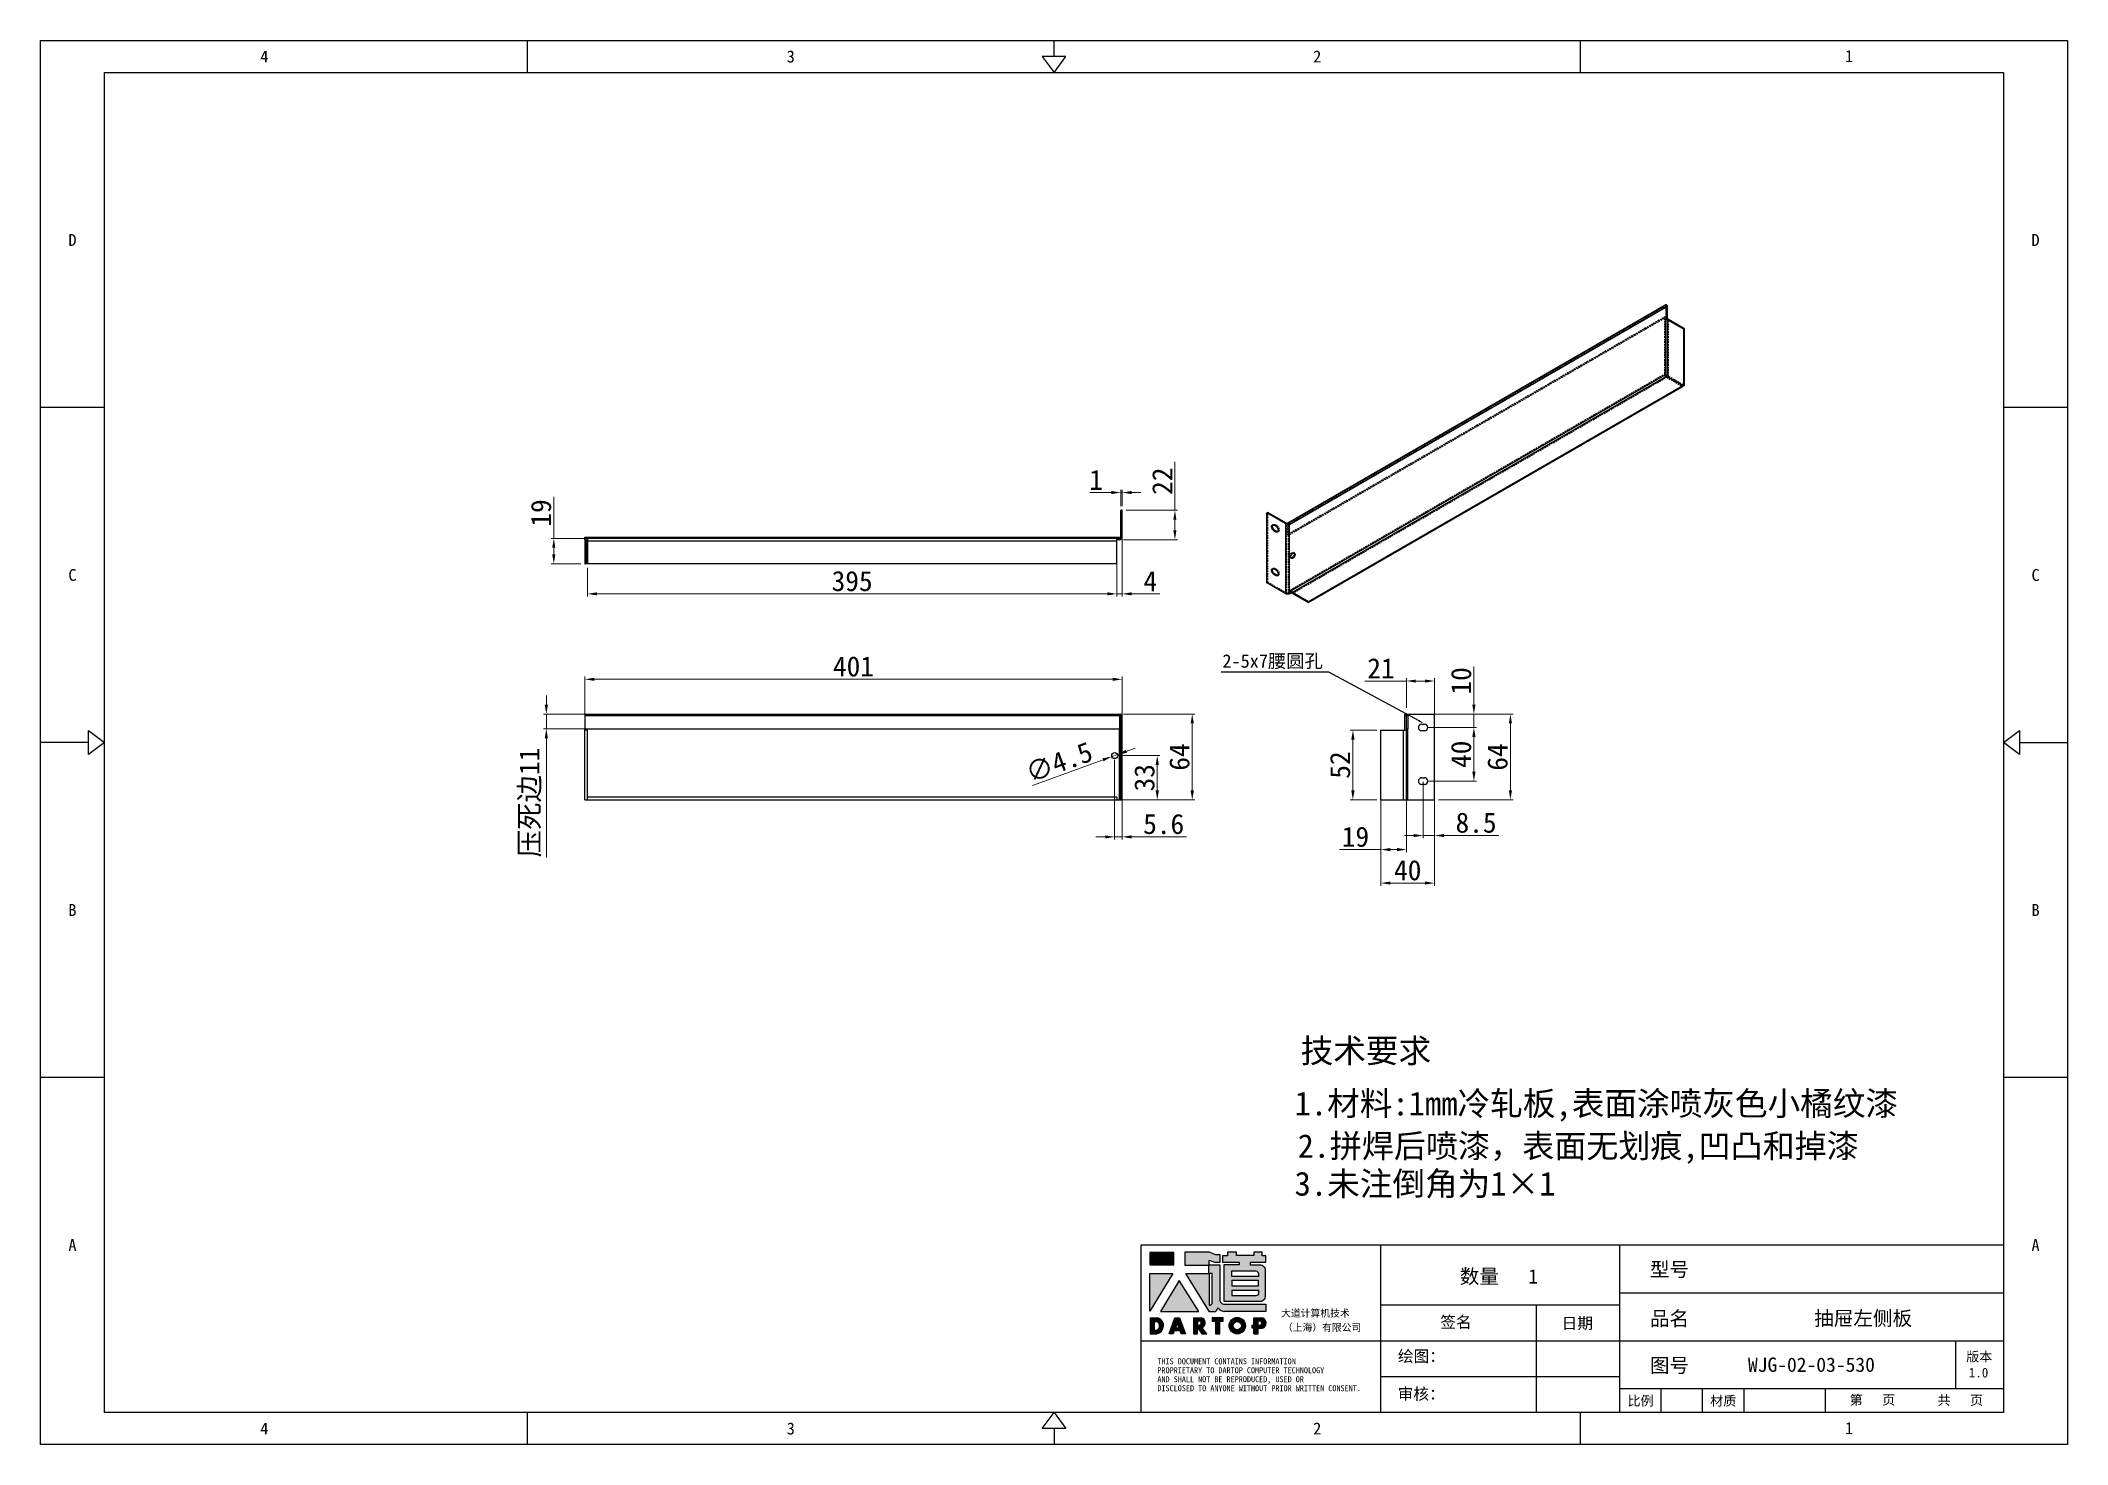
# Model space of a CAD drawing. Header units: millimetres. Extents: x 10653 to 40244, y 19163 to 29561.
# Drawn here: x 32928 to 34440, y 19590 to 20638 of the extents above; entities that cross this region are included whole.
import ezdxf
from ezdxf import colors
from ezdxf.entities.mleader import LeaderData, LeaderLine
from ezdxf.enums import TextEntityAlignment as Align
from ezdxf.math import Vec2, Vec3

# ---------------------------------------------------------------- set-up
doc = ezdxf.new("R2010")
doc.units = ezdxf.units.MM
doc.header["$PDSIZE"] = -1
doc.linetypes.add('HIDDEN', pattern=[1.905, 1.27, -0.635])
for name, color, linetype in [('02___PRT_ALL_AXES', 7, 'Continuous'), ('4', 7, 'Continuous'), ('DEFAULT_2', 8, 'HIDDEN'), ('print', 30, 'Continuous')]:
    doc.layers.add(name, color=color, linetype=linetype)
doc.layers.add('dim', color=2, linetype='Continuous', lineweight=9)
doc.styles.add('Dartop', font='')
doc.styles.add('hzHT', font='simhei.ttf')
doc.styles.get('Dartop').set_extended_font_data('FangSong_GB2312')
doc.dimstyles.new('3', dxfattribs={"dimtxt": 15, "dimasz": 7, "dimexe": 2, "dimexo": 3, "dimgap": 2, "dimtad": 1, "dimzin": 9, "dimdsep": 46, "dimtxsty": 'Standard', "dimcen": 1, "dimadec": 1, "dimazin": 2, "dimtfac": 0.5, "dimtmove": 0, "dimatfit": 3, "dimfxl": 0, "dimtolj": 1, "dimlwd": 9, "dimlwe": 9, "dimarcsym": 0})

msp = doc.modelspace()

# ---------------------------------------------------------------- texts
at = {"color": 0}
for s, height, style, p in [('4', 8.928, 'Dartop', (33094.76, 20625.613)), ('3', 8.928, 'Dartop', (33487.613, 20625.613)), ('2', 8.928, 'Dartop', (33880.466, 20625.613)), ('1', 8.928, 'Dartop', (34277.389, 20625.896)), ('D', 8.928, 'Dartop', (32951.559, 20488.709)), ('D', 8.928, 'Dartop', (34416.52, 20488.709)), ('C', 8.928, 'Dartop', (32951.559, 20238.712)), ('C', 8.928, 'Dartop', (34416.52, 20238.712)), ('B', 8.928, 'Dartop', (32951.559, 19988.715)), ('B', 8.928, 'Dartop', (34416.52, 19988.715)), ('A', 8.928, 'Dartop', (32951.559, 19738.717)), ('A', 8.928, 'Dartop', (34416.52, 19738.717)), ('型号', 10.7142, 'hzHT', (34143.335, 19720.548)), ('数量   1', 10.7142, 'hzHT', (34016.032, 19715.303)), ('签名', 8.5713, 'hzHT', (33983.946, 19681.263)), ('日期', 8.5713, 'hzHT', (34074.58, 19680.384)), ('品名', 10.7142, 'hzHT', (34143.335, 19683.88)), ('抽屉左侧板', 10.7142, 'hzHT', (34287.874, 19684.082)), ('图号', 10.7142, 'hzHT', (34143.335, 19648.967)), ('WJG-02-03-530', 10.71417, 'hzHT', (34249.258, 19649.433)), ('版本', 7.1428, 'hzHT', (34374.51, 19655.438)), ('1.0', 7.1428, 'hzHT', (34373.973, 19643.507)), ('比例', 7.1428, 'hzHT', (34121.783, 19622.461)), ('材质', 7.1428, 'hzHT', (34183.403, 19622.461)), ('第   页', 7.1428, 'hzHT', (34294.797, 19623.202)), ('共   页', 7.1428, 'hzHT', (34360.409, 19622.942)), ('4', 8.928, 'Dartop', (33094.76, 19601.814)), ('3', 8.928, 'Dartop', (33487.613, 19601.814)), ('2', 8.928, 'Dartop', (33880.466, 19601.814)), ('1', 8.928, 'Dartop', (34277.389, 19602.097))]:
    msp.add_text(s, height=height, dxfattribs=dict(at, style=style)).set_placement(p, align=Align.MIDDLE_CENTER)
at = {"color": 0, "style": 'hzHT'}
msp.add_text('技术要求', height=17.857, dxfattribs=at).set_placement((33916.796, 19892.632), align=Align.TOP_CENTER)
for s, height, p in [('1.材料:1mm冷轧板,表面涂喷灰色小橘纹漆 ', 17.85695, (33863.579, 19853.29)), ('2.拼焊后喷漆，表面无划痕,凹凸和掉漆', 17.54367, (33865.96, 19821.41)), ('3.未注倒角为1×1', 17.857, (33863.579, 19793.44))]:
    msp.add_text(s, height=height, dxfattribs=at).set_placement(p, align=Align.TOP_LEFT)
for s, height, p in [('THIS DOCUMENT CONTAINS INFORMATION', 4.46424, (33761.191, 19649.745)), ('绘图：', 8.5713, (33940.677, 19651.504)), ('AND SHALL NOT BE REPRODUCED, USED OR', 4.46424, (33761.191, 19636.353)), ('DISCLOSED TO ANYONE WITHOUT PRIOR WRITTEN CONSENT.', 4.46424, (33761.191, 19629.656)), ('PROPRIETARY TO DARTOP COMPUTER TECHNOLOGY', 4.46424, (33761.191, 19643.049)), ('审核：', 8.5713, (33940.57, 19623.377))]:
    msp.add_text(s, height=height, dxfattribs=at).set_placement(p)
at = {"layer": '4', "color": 0, "style": 'hzHT'}
for s, p in [('大道计算机技术', (33853.523, 19685.204)), ('（上海）有限公司', (33854.871, 19674.527))]:
    msp.add_text(s, height=5.3571, dxfattribs=at).set_placement(p)

# ---------------------------------------------------------------- blocks, each defined once
blk = doc.blocks.new('dadao')
for p, q in [((48, 19.2), (44.9, 10.4)), ((44.9, 10.4), (51.2, 10.4)), ((51.2, 10.4), (48, 19.2))]:
    blk.add_line(p, q)
for points in [[(41.8, 121.6), (41.8, 143.7), (-0.4, 143.7), (-0.4, 121.6), (41.8, 121.6)], [(104.8, 122), (104.8, 130.3), (114.1, 126.3), (124.2, 126.3), (124.2, 139.6), (115.9, 139.6), (105.1, 143.9), (61.5, 143.9)], [(61.7, 144), (61.7, 121.3), (103.9, 121.3)], [(113.4, 38.7), (105.1, 38.7), (63, 106.5), (103.9, 106.5), (103.9, 120.9), (103.9, 121.3)], [(109.7, 53.6), (109.7, 106.2), (104.3, 106.2), (104.3, 50.4), (106.6, 50.4)], [(144.6, 94.4), (144.6, 84.8), (192, 84.8), (192, 94.1), (144.9, 94.1)], [(120.2, 45), (119.5, 45), (119.5, 44.6)], [(0, 28), (0, 0), (11.8, 0)], [(0.1, 28), (14, 28)], [(7.1, 21.8), (7.1, 6.1), (12, 6.1)], [(7.1, 21.8), (11.4, 21.8)], [(76.8, 28.2), (76.8, 0), (84.1, 0), (84.1, 11.1), (91.6, -0.1), (100.3, -0.1), (91.7, 11.1)], [(76.8, 28.2), (90.6, 28.2)], [(84, 22.7), (84, 15.3), (87.2, 15.3)], [(84, 22.7), (87.3, 22.7)], [(183.7, 0), (183.7, 9.6), (180.6, 9.6), (180.6, 14.9), (183.8, 14.9), (183.8, 28.1), (196.1, 28.1), (196.5, 28.1)], [(183.7, 0), (190.9, 0), (190.9, 9.6), (198.8, 9.6)], [(194.9, 22.3), (190.8, 22.3), (190.8, 15), (194.4, 15)]]:
    blk.add_lwpolyline(points)
blk.add_lwpolyline([(137.1, 144.2), (137.1, 137.9), (128.3, 137.9), (128.3, 126.5), (157.3, 126.5), (157.3, 121.5), (130.3, 121.5), (130.3, 57.5), (194.4, 57.5, 0.414214), (204.4, 67.5), (204.4, 111.3, 0.414214), (194.4, 121.3), (177.5, 121.3), (177.5, 126.3), (204.7, 126.3), (204.7, 137.7), (198.2, 137.7), (198.2, 143.9), (183.3, 143.9), (183.3, 138), (153, 138), (153, 144.2), (137.1, 144.2)], format="xyb", close=True)
for points in [[(104.8, 122), (123.4, 122), (123.4, 60, 0.414214), (131.4, 52), (204.8, 52), (204.8, 39.1), (131.7, 39.1)], [(144.3, 110.8), (144.3, 101.8), (192.3, 101.8), (192.3, 105.5, 0.414214), (187.3, 110.5), (144.3, 110.5)], [(144.6, 77), (144.6, 67.5), (187.6, 67.5, 0.414214), (192.6, 72.5), (192.6, 76.4), (144.6, 76.4)]]:
    blk.add_lwpolyline(points, format="xyb")
for points in [[(-0.3, 106.2), (40.4, 106.2), (-0.3, 39.7), (-0.3, 106.2)], [(51.7, 94.1), (18.4, 39.3), (86.2, 39.3)], [(43.8, 28.2), (51.8, 28.2), (62.6, -0.1), (55, -0.1), (53.2, 5), (42.9, 5), (41.1, 0), (33.6, 0)], [(110, 28.1), (110, 21.9), (116, 21.9), (116, -0.1), (123.2, -0.1), (123.2, 22), (129.2, 22), (129.2, 28.1), (110, 28.1)]]:
    blk.add_lwpolyline(points, close=True)
for radius in [14.5, 7.44]:
    blk.add_circle((154.2, 14.2), radius)
for centre, radius, start, end in [((99.2, 60.7), 12.6, 305.6399, 325.969), ((111.6, 46.7), 8.19, 282.9811, 347.6627), ((136, 61.7), 22.9, 226.7358, 259.3209), ((8.5, 13.9), 8.49, 294.2143, 69.7177), ((9.6, 14.2), 14.4, 278.6604, 72.3203), ((86.4, 19), 3.8, 282.527, 76.7196), ((88.6, 19.4), 8.95, 290.6073, 77.2124), ((193.7, 18.7), 3.8, 280.9891, 72.5513), ((195.7, 18.6), 9.51, 288.8959, 85.2442)]:
    blk.add_arc(centre, radius, start, end)
blk = doc.blocks.new('*D292')
at = {"layer": 'Defpoints', "color": 0, "lineweight": 9, "transparency": 16777216}
for p in [(33729.3, 20103.9), (33734.9, 20103.9), (33734.9, 20043.3)]:
    blk.add_point(p, dxfattribs=at)
at = {"layer": 'dim', "color": 0, "lineweight": 9, "transparency": 16777216}
for p, q in [((33729.3, 20100.9), (33729.3, 20041.3)), ((33734.9, 20100.9), (33734.9, 20041.3)), ((33722.3, 20043.3), (33715.3, 20043.3)), ((33729.3, 20043.3), (33734.9, 20043.3)), ((33741.9, 20043.3), (33782.9, 20043.3))]:
    blk.add_line(p, q, dxfattribs=at)
for points in [[(33722.3, 20044.4), (33722.3, 20042.1), (33729.3, 20043.3)], [(33741.9, 20044.4), (33741.9, 20042.1), (33734.9, 20043.3)]]:
    blk.add_solid(points, dxfattribs=at)
at = {"layer": 'dim', "color": 0, "lineweight": 9, "transparency": 16777216, "insert": (33765.9, 20052.8), "char_height": 15, "attachment_point": 5}
blk.add_mtext('\\A1;5.6', dxfattribs=at)
blk = doc.blocks.new('*D293')
at = {"layer": 'Defpoints', "color": 0, "lineweight": 9, "transparency": 16777216}
for p in [(33729.3, 20103.9), (33729.3, 20070.9), (33761.1, 20070.9)]:
    blk.add_point(p, dxfattribs=at)
at = {"layer": 'dim', "color": 0, "lineweight": 9, "transparency": 16777216}
for p, q in [((33732.3, 20103.9), (33763.1, 20103.9)), ((33761.1, 20096.9), (33761.1, 20077.9)), ((33732.3, 20070.9), (33763.1, 20070.9))]:
    blk.add_line(p, q, dxfattribs=at)
for points in [[(33759.9, 20096.9), (33762.3, 20096.9), (33761.1, 20103.9)], [(33759.9, 20077.9), (33762.3, 20077.9), (33761.1, 20070.9)]]:
    blk.add_solid(points, dxfattribs=at)
at = {"layer": 'dim', "color": 0, "lineweight": 9, "transparency": 16777216, "insert": (33751.6, 20087.4), "char_height": 15, "attachment_point": 5, "rotation": 90}
blk.add_mtext('\\A1;33', dxfattribs=at)
blk = doc.blocks.new('*D294')
at = {"layer": 'Defpoints', "color": 0, "lineweight": 9, "transparency": 16777216}
for p in [(33732.9, 20134.9), (33787.2, 20134.9), (33730.9, 20070.9)]:
    blk.add_point(p, dxfattribs=at)
at = {"layer": 'dim', "color": 0, "lineweight": 9, "transparency": 16777216}
for p, q in [((33735.9, 20134.9), (33789.2, 20134.9)), ((33787.2, 20077.9), (33787.2, 20127.9)), ((33733.9, 20070.9), (33789.2, 20070.9))]:
    blk.add_line(p, q, dxfattribs=at)
for points in [[(33786, 20127.9), (33788.4, 20127.9), (33787.2, 20134.9)], [(33786, 20077.9), (33788.4, 20077.9), (33787.2, 20070.9)]]:
    blk.add_solid(points, dxfattribs=at)
at = {"layer": 'dim', "color": 0, "lineweight": 9, "transparency": 16777216, "insert": (33777.7, 20102.9), "char_height": 15, "attachment_point": 5, "rotation": 90}
blk.add_mtext('\\A1;64', dxfattribs=at)
blk = doc.blocks.new('*D295')
at = {"layer": 'Defpoints', "color": 0, "lineweight": 9, "transparency": 16777216}
for p in [(33727.2, 20103.2), (33731.5, 20104.7)]:
    blk.add_point(p, dxfattribs=at)
at = {"layer": 'dim', "color": 0, "lineweight": 9, "transparency": 16777216}
for p, q in [((33731.5, 20104.7), (33727.2, 20103.2)), ((33738, 20107.1), (33744.6, 20109.5)), ((33668, 20081.7), (33720.7, 20100.8))]:
    blk.add_line(p, q, dxfattribs=at)
for points in [[(33720.3, 20101.9), (33721, 20099.7), (33727.2, 20103.2)], [(33737.6, 20108.2), (33738.4, 20106), (33731.5, 20104.7)]]:
    blk.add_solid(points, dxfattribs=at)
at = {"layer": 'dim', "color": 0, "lineweight": 9, "transparency": 16777216, "insert": (33687.8, 20099), "char_height": 15, "attachment_point": 5, "rotation": 19.9564}
blk.add_mtext('\\A1;∅4.5', dxfattribs=at)
blk = doc.blocks.new('*D296')
at = {"layer": 'Defpoints', "color": 0, "lineweight": 9, "transparency": 16777216}
for p in [(33734.9, 20160.9), (33333.9, 20129.4), (33734.9, 20129.4)]:
    blk.add_point(p, dxfattribs=at)
at = {"layer": 'dim', "color": 0, "lineweight": 9, "transparency": 16777216}
for p, q in [((33333.9, 20132.4), (33333.9, 20162.9)), ((33734.9, 20132.4), (33734.9, 20162.9)), ((33340.9, 20160.9), (33727.9, 20160.9))]:
    blk.add_line(p, q, dxfattribs=at)
for points in [[(33340.9, 20162), (33340.9, 20159.7), (33333.9, 20160.9)], [(33727.9, 20162), (33727.9, 20159.7), (33734.9, 20160.9)]]:
    blk.add_solid(points, dxfattribs=at)
at = {"layer": 'dim', "color": 0, "lineweight": 9, "transparency": 16777216, "insert": (33534.4, 20170.4), "char_height": 15, "attachment_point": 5}
blk.add_mtext('\\A1;401', dxfattribs=at)
blk = doc.blocks.new('*D297')
at = {"layer": 'Defpoints', "color": 0, "lineweight": 9, "transparency": 16777216}
for p in [(33305.2, 20134.9), (33596, 20134.9), (33596, 20123.9)]:
    blk.add_point(p, dxfattribs=at)
at = {"layer": 'dim', "color": 0, "lineweight": 9, "transparency": 16777216}
for p, q in [((33305.2, 20141.9), (33305.2, 20148.9)), ((33593, 20134.9), (33303.2, 20134.9)), ((33305.2, 20134.9), (33305.2, 20123.9)), ((33593, 20123.9), (33303.2, 20123.9)), ((33305.2, 20116.9), (33305.2, 20027.9))]:
    blk.add_line(p, q, dxfattribs=at)
for points in [[(33304, 20141.9), (33306.4, 20141.9), (33305.2, 20134.9)], [(33304, 20116.9), (33306.4, 20116.9), (33305.2, 20123.9)]]:
    blk.add_solid(points, dxfattribs=at)
at = {"layer": 'dim', "color": 0, "lineweight": 9, "transparency": 16777216, "insert": (33293.4, 20068.9), "char_height": 15, "attachment_point": 5, "rotation": 90}
blk.add_mtext('\\A1;{\\fSimSun|b0|i0|c134|p2;压死边}11', dxfattribs=at)
blk = doc.blocks.new('*D298')
at = {"layer": 'Defpoints', "color": 0, "lineweight": 9, "transparency": 16777216}
for p in [(33335.9, 20247), (33730.9, 20247), (33335.9, 20224.6)]:
    blk.add_point(p, dxfattribs=at)
at = {"layer": 'dim', "color": 0, "lineweight": 9, "transparency": 16777216}
for p, q in [((33335.9, 20244), (33335.9, 20222.6)), ((33730.9, 20244), (33730.9, 20222.6)), ((33723.9, 20224.6), (33342.9, 20224.6))]:
    blk.add_line(p, q, dxfattribs=at)
for points in [[(33342.9, 20225.8), (33342.9, 20223.5), (33335.9, 20224.6)], [(33723.9, 20225.8), (33723.9, 20223.5), (33730.9, 20224.6)]]:
    blk.add_solid(points, dxfattribs=at)
at = {"layer": 'dim', "color": 0, "lineweight": 9, "transparency": 16777216, "insert": (33533.4, 20234.1), "char_height": 15, "attachment_point": 5}
blk.add_mtext('\\A1;395', dxfattribs=at)
blk = doc.blocks.new('*D299')
at = {"layer": 'Defpoints', "color": 0, "lineweight": 9, "transparency": 16777216}
for p in [(33310.8, 20266), (33339, 20266), (33333.9, 20247)]:
    blk.add_point(p, dxfattribs=at)
at = {"layer": 'dim', "color": 0, "lineweight": 9, "transparency": 16777216}
for p, q in [((33310.8, 20266), (33310.8, 20297)), ((33336, 20266), (33308.8, 20266)), ((33310.8, 20254), (33310.8, 20259)), ((33330.9, 20247), (33308.8, 20247))]:
    blk.add_line(p, q, dxfattribs=at)
for points in [[(33309.6, 20259), (33311.9, 20259), (33310.8, 20266)], [(33309.6, 20254), (33311.9, 20254), (33310.8, 20247)]]:
    blk.add_solid(points, dxfattribs=at)
at = {"layer": 'dim', "color": 0, "lineweight": 9, "transparency": 16777216, "insert": (33301.3, 20285), "char_height": 15, "attachment_point": 5, "rotation": 90}
blk.add_mtext('\\A1;19', dxfattribs=at)
blk = doc.blocks.new('*D300')
at = {"layer": 'Defpoints', "color": 0, "lineweight": 9, "transparency": 16777216}
for p in [(33734.9, 20287), (33732.9, 20265), (33774.3, 20265)]:
    blk.add_point(p, dxfattribs=at)
at = {"layer": 'dim', "color": 0, "lineweight": 9, "transparency": 16777216}
for p, q in [((33774.3, 20287), (33774.3, 20323.2)), ((33737.9, 20287), (33776.3, 20287)), ((33774.3, 20272), (33774.3, 20280)), ((33735.9, 20265), (33776.3, 20265))]:
    blk.add_line(p, q, dxfattribs=at)
for points in [[(33773.1, 20280), (33775.4, 20280), (33774.3, 20287)], [(33773.1, 20272), (33775.4, 20272), (33774.3, 20265)]]:
    blk.add_solid(points, dxfattribs=at)
at = {"layer": 'dim', "color": 0, "lineweight": 9, "transparency": 16777216, "insert": (33764.8, 20308.7), "char_height": 15, "attachment_point": 5, "rotation": 90}
blk.add_mtext('\\A1;22', dxfattribs=at)
blk = doc.blocks.new('*D301')
at = {"layer": 'Defpoints', "color": 0, "lineweight": 9, "transparency": 16777216}
for p in [(33734.9, 20277), (33730.9, 20256.5), (33734.9, 20224.6)]:
    blk.add_point(p, dxfattribs=at)
at = {"layer": 'dim', "color": 0, "lineweight": 9, "transparency": 16777216}
for p, q in [((33734.9, 20274), (33734.9, 20222.6)), ((33730.9, 20253.5), (33730.9, 20222.6)), ((33723.9, 20224.6), (33716.9, 20224.6)), ((33730.9, 20224.6), (33734.9, 20224.6)), ((33741.9, 20224.6), (33762.9, 20224.6))]:
    blk.add_line(p, q, dxfattribs=at)
for points in [[(33723.9, 20225.8), (33723.9, 20223.5), (33730.9, 20224.6)], [(33741.9, 20225.8), (33741.9, 20223.5), (33734.9, 20224.6)]]:
    blk.add_solid(points, dxfattribs=at)
at = {"layer": 'dim', "color": 0, "lineweight": 9, "transparency": 16777216, "insert": (33755.9, 20234.1), "char_height": 15, "attachment_point": 5}
blk.add_mtext('\\A1;4', dxfattribs=at)
blk = doc.blocks.new('*D302')
at = {"layer": 'Defpoints', "color": 0, "lineweight": 9, "transparency": 16777216}
for p in [(33733.9, 20300.2), (33733.9, 20287), (33734.9, 20287)]:
    blk.add_point(p, dxfattribs=at)
at = {"layer": 'dim', "color": 0, "lineweight": 9, "transparency": 16777216}
for p, q in [((33726.9, 20300.2), (33710.9, 20300.2)), ((33733.9, 20290), (33733.9, 20302.2)), ((33734.9, 20300.2), (33733.9, 20300.2)), ((33734.9, 20290), (33734.9, 20302.2)), ((33741.9, 20300.2), (33748.9, 20300.2))]:
    blk.add_line(p, q, dxfattribs=at)
for points in [[(33726.9, 20301.4), (33726.9, 20299.1), (33733.9, 20300.2)], [(33741.9, 20301.4), (33741.9, 20299.1), (33734.9, 20300.2)]]:
    blk.add_solid(points, dxfattribs=at)
at = {"layer": 'dim', "color": 0, "lineweight": 9, "transparency": 16777216, "insert": (33715.4, 20309.7), "char_height": 15, "attachment_point": 5}
blk.add_mtext('\\A1;1', dxfattribs=at)
blk = doc.blocks.new('*D304')
at = {"layer": 'Defpoints', "color": 0, "lineweight": 9, "transparency": 16777216}
for p in [(33947, 20159.6), (33947, 20136.6), (33968, 20132.4)]:
    blk.add_point(p, dxfattribs=at)
at = {"layer": 'dim', "color": 0, "lineweight": 9, "transparency": 16777216}
for p, q in [((33947, 20159.6), (33916, 20159.6)), ((33947, 20139.6), (33947, 20161.6)), ((33961, 20159.6), (33954, 20159.6)), ((33968, 20135.4), (33968, 20161.6))]:
    blk.add_line(p, q, dxfattribs=at)
for points in [[(33954, 20160.7), (33954, 20158.4), (33947, 20159.6)], [(33961, 20160.7), (33961, 20158.4), (33968, 20159.6)]]:
    blk.add_solid(points, dxfattribs=at)
at = {"layer": 'dim', "color": 0, "lineweight": 9, "transparency": 16777216, "insert": (33928, 20169.1), "char_height": 15, "attachment_point": 5}
blk.add_mtext('\\A1;21', dxfattribs=at)
blk = doc.blocks.new('*D305')
at = {"layer": 'Defpoints', "color": 0, "lineweight": 9, "transparency": 16777216}
for p in [(33959.5, 20087.4), (33968, 20093.6), (33968, 20044.3)]:
    blk.add_point(p, dxfattribs=at)
at = {"layer": 'dim', "color": 0, "lineweight": 9, "transparency": 16777216}
for p, q in [((33968, 20090.6), (33968, 20042.3)), ((33959.5, 20084.4), (33959.5, 20042.3)), ((33952.5, 20044.3), (33945.5, 20044.3)), ((33959.5, 20044.3), (33968, 20044.3)), ((33975, 20044.3), (34016, 20044.3))]:
    blk.add_line(p, q, dxfattribs=at)
for points in [[(33952.5, 20045.4), (33952.5, 20043.1), (33959.5, 20044.3)], [(33975, 20045.4), (33975, 20043.1), (33968, 20044.3)]]:
    blk.add_solid(points, dxfattribs=at)
at = {"layer": 'dim', "color": 0, "lineweight": 9, "transparency": 16777216, "insert": (33999, 20053.8), "char_height": 15, "attachment_point": 5}
blk.add_mtext('\\A1;8.5', dxfattribs=at)
blk = doc.blocks.new('*D303')
at = {"layer": 'Defpoints', "color": 0, "lineweight": 9, "transparency": 16777216}
for p in [(33947, 20128.9), (33928, 20077.3), (33928, 20033.8)]:
    blk.add_point(p, dxfattribs=at)
at = {"layer": 'dim', "color": 0, "lineweight": 9, "transparency": 16777216}
for p, q in [((33947, 20125.9), (33947, 20031.8)), ((33928, 20074.3), (33928, 20031.8)), ((33928, 20033.8), (33897, 20033.8)), ((33940, 20033.8), (33935, 20033.8))]:
    blk.add_line(p, q, dxfattribs=at)
for points in [[(33935, 20035), (33935, 20032.6), (33928, 20033.8)], [(33940, 20035), (33940, 20032.6), (33947, 20033.8)]]:
    blk.add_solid(points, dxfattribs=at)
at = {"layer": 'dim', "color": 0, "lineweight": 9, "transparency": 16777216, "insert": (33909, 20043.3), "char_height": 15, "attachment_point": 5}
blk.add_mtext('\\A1;19', dxfattribs=at)
blk = doc.blocks.new('*D306')
at = {"layer": 'Defpoints', "color": 0, "lineweight": 9, "transparency": 16777216}
for p in [(33907.1, 20122.9), (33928, 20122.9), (33928, 20070.9)]:
    blk.add_point(p, dxfattribs=at)
at = {"layer": 'dim', "color": 0, "lineweight": 9, "transparency": 16777216}
for p, q in [((33925, 20122.9), (33905.1, 20122.9)), ((33907.1, 20077.9), (33907.1, 20115.9)), ((33925, 20070.9), (33905.1, 20070.9))]:
    blk.add_line(p, q, dxfattribs=at)
for points in [[(33905.9, 20115.9), (33908.3, 20115.9), (33907.1, 20122.9)], [(33905.9, 20077.9), (33908.3, 20077.9), (33907.1, 20070.9)]]:
    blk.add_solid(points, dxfattribs=at)
at = {"layer": 'dim', "color": 0, "lineweight": 9, "transparency": 16777216, "insert": (33897.6, 20096.9), "char_height": 15, "attachment_point": 5, "rotation": 90}
blk.add_mtext('\\A1;52', dxfattribs=at)
blk = doc.blocks.new('*D307')
at = {"layer": 'Defpoints', "color": 0, "lineweight": 9, "transparency": 16777216}
for p in [(33960.5, 20134.9), (33997.4, 20134.9), (33960.5, 20124.9)]:
    blk.add_point(p, dxfattribs=at)
at = {"layer": 'dim', "color": 0, "lineweight": 9, "transparency": 16777216}
for p, q in [((33997.4, 20141.9), (33997.4, 20170.4)), ((33963.5, 20134.9), (33999.4, 20134.9)), ((33997.4, 20124.9), (33997.4, 20134.9)), ((33963.5, 20124.9), (33999.4, 20124.9)), ((33997.4, 20117.9), (33997.4, 20110.9))]:
    blk.add_line(p, q, dxfattribs=at)
for points in [[(33996.2, 20141.9), (33998.6, 20141.9), (33997.4, 20134.9)], [(33996.2, 20117.9), (33998.6, 20117.9), (33997.4, 20124.9)]]:
    blk.add_solid(points, dxfattribs=at)
at = {"layer": 'dim', "color": 0, "lineweight": 9, "transparency": 16777216, "insert": (33987.9, 20159.7), "char_height": 15, "attachment_point": 5, "rotation": 90}
blk.add_mtext('\\A1;10', dxfattribs=at)
blk = doc.blocks.new('*D308')
at = {"layer": 'Defpoints', "color": 0, "lineweight": 9, "transparency": 16777216}
for p in [(33960.5, 20124.9), (33960.5, 20084.9), (33997.4, 20084.9)]:
    blk.add_point(p, dxfattribs=at)
at = {"layer": 'dim', "color": 0, "lineweight": 9, "transparency": 16777216}
for p, q in [((33963.5, 20124.9), (33999.4, 20124.9)), ((33997.4, 20117.9), (33997.4, 20091.9)), ((33963.5, 20084.9), (33999.4, 20084.9))]:
    blk.add_line(p, q, dxfattribs=at)
for points in [[(33996.2, 20117.9), (33998.6, 20117.9), (33997.4, 20124.9)], [(33996.2, 20091.9), (33998.6, 20091.9), (33997.4, 20084.9)]]:
    blk.add_solid(points, dxfattribs=at)
at = {"layer": 'dim', "color": 0, "lineweight": 9, "transparency": 16777216, "insert": (33987.9, 20104.9), "char_height": 15, "attachment_point": 5, "rotation": 90}
blk.add_mtext('\\A1;40', dxfattribs=at)
blk = doc.blocks.new('*D309')
at = {"layer": 'Defpoints', "color": 0, "lineweight": 9, "transparency": 16777216}
for p in [(33968, 20134.9), (34024.6, 20134.9), (33968, 20070.9)]:
    blk.add_point(p, dxfattribs=at)
at = {"layer": 'dim', "color": 0, "lineweight": 9, "transparency": 16777216}
for p, q in [((33971, 20134.9), (34026.6, 20134.9)), ((34024.6, 20077.9), (34024.6, 20127.9)), ((33971, 20070.9), (34026.6, 20070.9))]:
    blk.add_line(p, q, dxfattribs=at)
for points in [[(34023.5, 20127.9), (34025.8, 20127.9), (34024.6, 20134.9)], [(34023.5, 20077.9), (34025.8, 20077.9), (34024.6, 20070.9)]]:
    blk.add_solid(points, dxfattribs=at)
at = {"layer": 'dim', "color": 0, "lineweight": 9, "transparency": 16777216, "insert": (34015.1, 20102.9), "char_height": 15, "attachment_point": 5, "rotation": 90}
blk.add_mtext('\\A1;64', dxfattribs=at)
blk = doc.blocks.new('*D310')
at = {"layer": 'Defpoints', "color": 0, "lineweight": 9, "transparency": 16777216}
for p in [(33928, 20096.9), (33968, 20090.6), (33968, 20008.8)]:
    blk.add_point(p, dxfattribs=at)
at = {"layer": 'dim', "color": 0, "lineweight": 9, "transparency": 16777216}
for p, q in [((33928, 20093.9), (33928, 20006.8)), ((33968, 20087.6), (33968, 20006.8)), ((33935, 20008.8), (33961, 20008.8))]:
    blk.add_line(p, q, dxfattribs=at)
for points in [[(33935, 20010), (33935, 20007.7), (33928, 20008.8)], [(33961, 20010), (33961, 20007.7), (33968, 20008.8)]]:
    blk.add_solid(points, dxfattribs=at)
at = {"layer": 'dim', "color": 0, "lineweight": 9, "transparency": 16777216, "insert": (33948, 20018.3), "char_height": 15, "attachment_point": 5}
blk.add_mtext('\\A1;40', dxfattribs=at)

# ---------------------------------------------------------------- dimensions: what is measured, and where the dimension line sits
at = {"layer": 'dim', "lineweight": 9}
for base, p1, p2, picture, middle in [((33733.945, 20300.25), (33734.945, 20286.992), (33733.945, 20286.992), '*D302', (33715.445, 20309.75)), ((33734.945, 20224.637), (33730.945, 20256.492), (33734.945, 20276.992), '*D301', (33755.945, 20234.137)), ((33335.945, 20224.637), (33730.945, 20246.992), (33335.945, 20246.992), '*D298', (33533.445, 20234.137)), ((33734.945, 20160.858), (33333.945, 20129.448), (33734.945, 20129.448), '*D296', (33534.445, 20170.358)), ((33946.967, 20159.567), (33967.967, 20132.449), (33946.967, 20136.614), '*D304', (33927.967, 20169.067)), ((33927.967, 20033.797), (33946.967, 20128.948), (33927.967, 20077.311), '*D303', (33908.967, 20043.297)), ((33734.945, 20043.283), (33729.345, 20103.948), (33734.945, 20103.948), '*D292', (33765.945, 20052.783)), ((33967.967, 20008.826), (33927.967, 20096.948), (33967.967, 20090.579), '*D310', (33947.967, 20018.326)), ((33967.967, 20044.275), (33959.467, 20087.448), (33967.967, 20093.579), '*D305', (33998.967, 20053.775))]:
    dim = msp.add_linear_dim(base=base, p1=p1, p2=p2, dimstyle='3', dxfattribs=at)
    dim.commit()
    dim.dimension.update_dxf_attribs({"geometry": picture, "text_midpoint": middle})
dim = msp.add_linear_dim(base=(33774.256, 20264.992), p1=(33734.945, 20286.992), p2=(33732.945, 20264.992), angle=90, dimstyle='3', dxfattribs=at)
dim.commit()
dim.dimension.update_dxf_attribs({"geometry": '*D300', "text_midpoint": (33774.256, 20308.735), "dimtype": 160})
for base, p1, p2, picture, middle in [((33310.772, 20265.992), (33333.945, 20246.992), (33338.976, 20265.992), '*D299', (33301.272, 20284.992)), ((33997.404, 20134.948), (33960.467, 20124.948), (33960.467, 20134.948), '*D307', (33987.904, 20159.698)), ((33787.192, 20134.948), (33730.945, 20070.948), (33732.945, 20134.948), '*D294', (33777.692, 20102.948)), ((34024.638, 20134.948), (33967.967, 20070.948), (33967.967, 20134.948), '*D309', (34015.138, 20102.948)), ((33907.1, 20122.948), (33927.967, 20070.948), (33927.967, 20122.948), '*D306', (33897.6, 20096.948)), ((33997.404, 20084.948), (33960.467, 20124.948), (33960.467, 20084.948), '*D308', (33987.904, 20104.948)), ((33761.111, 20070.948), (33729.345, 20103.948), (33729.345, 20070.948), '*D293', (33751.611, 20087.448))]:
    dim = msp.add_linear_dim(base=base, p1=p1, p2=p2, angle=90, dimstyle='3', dxfattribs=at)
    dim.commit()
    dim.dimension.update_dxf_attribs({"geometry": picture, "text_midpoint": middle})
dim = msp.add_linear_dim(base=(33305.195, 20134.948), p1=(33595.959, 20123.948), p2=(33595.959, 20134.948), angle=90, text='{\\fSimSun|b0|i0|c134|p2;压死边}<>', dimstyle='3', dxfattribs=at)
dim.commit()
dim.dimension.update_dxf_attribs({"geometry": '*D297', "text_midpoint": (33305.195, 20068.906), "dimtype": 160})
dim = msp.add_diameter_dim_2p(p1=(33731.46, 20104.716), p2=(33727.23, 20103.18), dimstyle='3', dxfattribs=at)
dim.commit()
dim.dimension.update_dxf_attribs({"geometry": '*D295', "text_midpoint": (33687.799, 20098.969)})

# ---------------------------------------------------------------- hatches: boundary and pattern name
for points in [[(33773.346, 19733.188), (33755.537, 19733.188), (33755.537, 19723.883), (33773.346, 19723.883)], [(33772.772, 19717.373), (33755.584, 19717.373), (33755.584, 19689.31)], [(33777.537, 19712.281), (33763.486, 19689.123), (33792.096, 19689.123)], [(33810.263, 19684.385), (33802.132, 19684.385), (33802.132, 19681.805), (33804.669, 19681.805), (33804.669, 19672.51), (33807.706, 19672.51), (33807.706, 19681.812), (33810.263, 19681.812)]]:
    msp.add_hatch(color=0).paths.add_polyline_path(points)
h = msp.add_hatch(color=0)
h.paths.add_polyline_path([(33799.959, 19727.533), (33803.89, 19725.835), (33808.139, 19725.835), (33808.139, 19731.459), (33804.634, 19731.459), (33800.066, 19733.263), (33781.761, 19733.263), (33781.761, 19723.752), (33799.571, 19723.752), (33799.571, 19723.559), (33799.571, 19717.48), (33782.3, 19717.48), (33800.065, 19688.891), (33803.582, 19688.891, 0.27937482), (33806.15, 19691.388), (33806.15, 19691.52), (33806.46, 19691.52, 0.14314537), (33811.303, 19689.055), (33842.172, 19689.055), (33842.172, 19694.477), (33811.172, 19694.477, -0.41421356), (33807.795, 19697.854), (33807.795, 19724.052), (33799.959, 19724.052)])
h.paths.add_polyline_path([(33799.751, 19717.358), (33802.014, 19717.358), (33802.014, 19695.169, -0.08893574), (33800.702, 19693.82), (33799.743, 19693.82)], flags=16)
h = msp.add_hatch(color=0)
h.paths.add_polyline_path([(33842.119, 19730.672), (33839.373, 19730.672), (33839.373, 19733.285), (33833.095, 19733.285), (33833.095, 19730.803), (33820.278, 19730.803), (33820.278, 19733.415), (33813.566, 19733.415), (33813.566, 19730.754), (33809.856, 19730.754), (33809.856, 19725.938), (33822.096, 19725.938), (33822.096, 19723.807), (33810.691, 19723.807), (33810.691, 19696.835), (33837.767, 19696.835, 0.41421356), (33841.988, 19701.056), (33841.988, 19719.527, 0.41421356), (33837.767, 19723.748), (33830.61, 19723.748), (33830.61, 19725.838), (33842.119, 19725.838)])
h.paths.add_polyline_path([(33834.777, 19719.175, -0.41421356), (33836.888, 19717.065), (33836.888, 19715.517), (33816.616, 19715.517), (33816.616, 19719.175)], flags=16)
h.paths.add_polyline_path([(33836.757, 19712.251), (33836.757, 19708.332), (33816.747, 19708.332), (33816.747, 19712.251)], flags=16)
h.paths.add_polyline_path([(33837.018, 19704.805), (33837.018, 19703.126, -0.41421356), (33834.908, 19701.016), (33816.747, 19701.016), (33816.747, 19704.805)], flags=16)
h = msp.add_hatch(color=0)
h.paths.add_polyline_path([(33761.607, 19684.343), (33755.711, 19684.343), (33755.711, 19672.545), (33760.677, 19672.545, 0.79301591)])
h.paths.add_polyline_path([(33760.764, 19675.129), (33758.702, 19675.129), (33758.702, 19681.759), (33760.537, 19681.759, -0.67136089)], flags=16)
h = msp.add_hatch(color=0)
h.paths.add_polyline_path([(33777.581, 19684.44), (33774.216, 19684.44), (33769.888, 19672.532), (33773.076, 19672.532), (33773.826, 19674.643), (33778.144, 19674.643), (33778.911, 19672.507), (33782.124, 19672.507)])
h.paths.add_polyline_path([(33777.319, 19676.917), (33774.644, 19676.917), (33775.957, 19680.659)], flags=16)
h = msp.add_hatch(color=0)
h.paths.add_polyline_path([(33793.938, 19684.431), (33788.139, 19684.431), (33788.139, 19672.526), (33791.203, 19672.526), (33791.203, 19677.246), (33794.353, 19672.483), (33798.057, 19672.483), (33794.431, 19677.216, 0.74405494)])
h.paths.add_polyline_path([(33791.175, 19679.008), (33791.175, 19682.134), (33792.545, 19682.134, -0.79680897), (33792.525, 19679.008)], flags=16)
h = msp.add_hatch(color=0)
h.paths.add_polyline_path([(33814.683, 19678.521, 1), (33826.908, 19678.521, 1)])
h.paths.add_polyline_path([(33823.936, 19678.521, -1), (33817.655, 19678.521, -1)], flags=16)
h = msp.add_hatch(color=0)
h.paths.add_polyline_path([(33838.634, 19684.403), (33838.458, 19684.403), (33833.288, 19684.403), (33833.288, 19678.847), (33831.916, 19678.847), (33831.916, 19676.592), (33833.266, 19676.592), (33833.266, 19672.547), (33836.284, 19672.547), (33836.284, 19676.607), (33839.601, 19676.607, 0.81230381)])
h.paths.add_polyline_path([(33836.239, 19678.862), (33836.239, 19681.97), (33837.957, 19681.97, -0.77821343), (33837.782, 19678.862)], flags=16)

# ---------------------------------------------------------------- linework, layer by layer
at = {"color": 0}
for p, q in [((33291.187, 20613.708), (33291.187, 20637.517)), ((33684.04, 20625.613), (33684.04, 20637.517)), ((34076.893, 20613.708), (34076.893, 20637.517)), ((32975.368, 19613.719), (32975.368, 20613.708)), ((32975.368, 20613.708), (34392.711, 20613.708)), ((34392.711, 20613.708), (34392.711, 19613.719)), ((32975.368, 20363.711), (32927.75, 20363.711)), ((34440.329, 20363.711), (34392.711, 20363.711)), ((32963.464, 20113.713), (32927.75, 20113.713)), ((34404.616, 20113.713), (34440.329, 20113.713)), ((32975.368, 19863.716), (32927.75, 19863.716)), ((34440.329, 19863.716), (34392.711, 19863.716)), ((34392.711, 19738.717), (33749.138, 19738.717)), ((33749.138, 19613.719), (33749.138, 19738.717)), ((33927.708, 19738.717), (33927.708, 19613.719)), ((34106.277, 19613.719), (34106.277, 19738.717)), ((33927.708, 19694.075), (34106.277, 19694.075)), ((34043.778, 19694.075), (34043.778, 19613.719)), ((34106.277, 19703.003), (34392.711, 19703.003)), ((33749.138, 19667.289), (33927.708, 19667.289)), ((33927.708, 19667.289), (34392.711, 19667.289)), ((34356.997, 19631.576), (34356.997, 19667.289)), ((33927.708, 19640.504), (34106.277, 19640.504)), ((34106.277, 19631.576), (34392.711, 19631.576)), ((34137.142, 19613.719), (34137.142, 19631.576)), ((34168.008, 19613.719), (34168.008, 19631.576)), ((34199.126, 19613.719), (34199.126, 19631.576)), ((34259.767, 19613.719), (34259.767, 19631.576)), ((34392.711, 19613.719), (32975.368, 19613.719)), ((33291.187, 19589.909), (33291.187, 19613.719)), ((34076.893, 19589.909), (34076.893, 19613.719)), ((33684.04, 19601.814), (33684.04, 19589.909))]:
    msp.add_line(p, q, dxfattribs=at)
at = {"color": 3, "linetype": 'Continuous'}
for p, q in [((34140.702, 20440.227), (33858.568, 20277.338)), ((34141.909, 20438.953), (33859.775, 20276.064)), ((34141.909, 20429.971), (34141.909, 20438.953)), ((34140.495, 20429.155), (34141.909, 20429.971)), ((34140.495, 20388.33), (34140.495, 20429.155)), ((34141.909, 20386.697), (34141.909, 20429.155)), ((34141.909, 20429.155), (34153.93, 20422.215)), ((34153.93, 20379.757), (34153.93, 20422.215)), ((33861.189, 20227.073), (34140.495, 20388.33)), ((33861.896, 20225.849), (34141.202, 20387.105)), ((33873.917, 20218.909), (34153.223, 20380.165)), ((34141.202, 20387.105), (34153.93, 20379.757)), ((33734.945, 20266.992), (33734.945, 20286.992)), ((33842.804, 20232.789), (33842.804, 20285.045)), ((33856.947, 20276.88), (33842.804, 20285.045)), ((33856.947, 20224.624), (33856.947, 20276.88)), ((33859.775, 20224.624), (33859.775, 20276.88)), ((33333.945, 20266.992), (33732.945, 20266.992)), ((33334.226, 20264.992), (33333.945, 20264.992)), ((33334.945, 20263.992), (33334.945, 20246.992)), ((33732.945, 20264.992), (33730.945, 20264.992)), ((33856.947, 20224.624), (33842.804, 20232.789)), ((33859.775, 20224.624), (33861.189, 20225.44)), ((33861.189, 20227.073), (33861.189, 20225.44)), ((33861.896, 20225.849), (33873.917, 20218.909)), ((33333.945, 20134.948), (33333.945, 20123.948)), ((33333.945, 20134.948), (33732.945, 20134.948)), ((33333.945, 20133.948), (33732.945, 20133.948)), ((33732.945, 20134.948), (33732.945, 20123.948)), ((33734.945, 20070.948), (33734.945, 20134.948)), ((33945.967, 20122.948), (33945.967, 20134.948)), ((33947.967, 20133.948), (33947.967, 20123.948)), ((33333.945, 20123.948), (33732.945, 20123.948))]:
    msp.add_line(p, q, dxfattribs=at)
at = {"color": 7, "linetype": 'Continuous'}
for p, q in [((34142.538, 20429.606), (34141.87, 20429.177)), ((34142.617, 20429.563), (34141.909, 20429.155)), ((34142.617, 20429.563), (34154.637, 20422.623)), ((34154.637, 20422.623), (34153.93, 20422.215)), ((34154.637, 20380.165), (34154.637, 20422.623)), ((33873.917, 20218.092), (34153.223, 20379.349)), ((34153.223, 20379.349), (34153.223, 20380.165)), ((34154.637, 20380.165), (34153.93, 20379.757)), ((33734.945, 20286.992), (33733.945, 20286.992)), ((33733.945, 20266.992), (33733.945, 20286.992)), ((33842.804, 20285.045), (33843.512, 20285.453)), ((33857.654, 20277.288), (33843.512, 20285.453)), ((33856.947, 20276.88), (33857.654, 20277.288)), ((33859.775, 20276.88), (33859.068, 20277.288)), ((33333.945, 20264.992), (33333.945, 20266.992)), ((33732.945, 20265.992), (33333.945, 20265.992)), ((33333.945, 20263.992), (33333.945, 20246.992)), ((33333.945, 20263.992), (33334.945, 20263.992)), ((33335.945, 20265.992), (33335.945, 20246.992)), ((33730.945, 20263.992), (33335.945, 20263.992)), ((33730.945, 20246.992), (33730.945, 20265.992)), ((33732.945, 20264.992), (33732.945, 20266.992)), ((33734.945, 20266.992), (33733.945, 20266.992)), ((33333.945, 20246.992), (33334.945, 20246.992)), ((33730.945, 20246.992), (33335.945, 20246.992)), ((33861.82, 20225.079), (33861.858, 20225.872)), ((33861.896, 20225.032), (33861.896, 20225.849)), ((33861.896, 20225.032), (33873.917, 20218.092)), ((33873.917, 20218.092), (33873.917, 20218.909)), ((33732.945, 20134.948), (33734.945, 20134.948)), ((33733.945, 20070.948), (33733.945, 20134.948)), ((33945.967, 20134.948), (33967.967, 20134.948)), ((33945.967, 20133.948), (33947.967, 20133.948)), ((33946.967, 20070.948), (33946.967, 20133.948)), ((33947.967, 20133.948), (33947.967, 20134.948)), ((33967.967, 20070.948), (33967.967, 20134.948)), ((33333.945, 20070.948), (33333.945, 20123.948)), ((33335.945, 20122.948), (33333.945, 20122.948)), ((33335.945, 20070.948), (33335.945, 20122.948)), ((33732.945, 20070.948), (33732.945, 20123.948)), ((33927.967, 20070.948), (33927.967, 20122.948)), ((33927.967, 20122.948), (33946.967, 20122.948)), ((33944.967, 20070.948), (33944.967, 20122.948)), ((33947.967, 20123.948), (33946.967, 20123.948)), ((33947.967, 20070.948), (33947.967, 20123.948)), ((33730.945, 20072.948), (33335.945, 20072.948)), ((33730.945, 20072.948), (33730.945, 20070.948)), ((33333.945, 20070.948), (33734.945, 20070.948)), ((33927.967, 20070.948), (33967.967, 20070.948))]:
    msp.add_line(p, q, dxfattribs=at)
at = {"color": 0}
for points in [[(33684.04, 20613.708), (33692.968, 20625.613), (33675.111, 20625.613), (33684.04, 20613.708)], [(32975.368, 20113.713), (32963.464, 20104.785), (32963.464, 20122.642), (32975.368, 20113.713)], [(34392.711, 20113.713), (34404.616, 20122.642), (34404.616, 20104.785), (34392.711, 20113.713)], [(33684.04, 19613.719), (33692.968, 19601.814), (33675.111, 19601.814), (33684.04, 19613.719)]]:
    msp.add_lwpolyline(points, close=True, dxfattribs=at)
at = {"color": 7, "linetype": 'Continuous'}
for centre, radius, start, end in [((34141.231, 20426.7), 3.2, 79.934825, 81.282163), ((34141.245, 20426.779), 3.119, 78.318791, 79.935501), ((34141.636, 20427.863), 1.963, 60.018044, 62.641437), ((33858.368, 20278.762), 1.642, 273.663447, 281.350585), ((33335.945, 20263.992), 2, 90, 180), ((33732.945, 20266.992), 1, 270, 0), ((33863.683, 20227.664), 3.2, 218.718352, 220.065729), ((33863.622, 20227.612), 3.119, 220.065052, 221.681813), ((33862.878, 20226.732), 1.963, 237.359616, 239.983078)]:
    msp.add_arc(centre, radius, start, end, dxfattribs=at)
at = {"color": 3, "linetype": 'Continuous'}
for centre, radius, start, end in [((34141.419, 20428.305), 0.981, 60.018044, 62.641437), ((34141.693, 20387.955), 0.981, 237.359616, 239.983078), ((33335.945, 20263.992), 1, 90, 180), ((33732.945, 20266.992), 2, 270, 0), ((33862.387, 20226.698), 0.981, 237.359616, 239.983078), ((33946.967, 20133.948), 1, 0, 180)]:
    msp.add_arc(centre, radius, start, end, dxfattribs=at)
for points, knots in [([(34141.909, 20438.953), (34141.909, 20439.132), (34141.811, 20439.502), (34141.557, 20439.895), (34141.286, 20440.135), (34141.08, 20440.248), (34140.878, 20440.288), (34140.753, 20440.256), (34140.703, 20440.227)], [0, 0, 0, 0, 0.26984664, 0.56128755, 0.69543333, 0.81312167, 0.91284824, 1, 1, 1, 1]), ([(34140.495, 20429.155), (34140.698, 20429.272), (34141.178, 20429.369), (34141.66, 20429.285), (34141.87, 20429.177)], [0, 0, 0, 0, 0.49657659, 1, 1, 1, 1]), ([(34140.495, 20388.33), (34140.495, 20388.096), (34140.651, 20387.631), (34140.965, 20387.256), (34141.164, 20387.128)], [0, 0, 0, 0, 0.4965783, 1, 1, 1, 1]), ([(33859.775, 20276.88), (33859.574, 20276.764), (33859.107, 20276.595), (33858.361, 20276.514), (33857.614, 20276.595), (33857.147, 20276.764), (33856.947, 20276.88)], [0, 0, 0, 0, 0.23722441, 0.49999947, 0.76277482, 1, 1, 1, 1]), ([(33858.568, 20277.338), (33858.549, 20277.327), (33858.475, 20277.274), (33858.424, 20277.192), (33858.401, 20277.127)], [0, 0, 0, 0, 0.2382408, 1, 1, 1, 1]), ([(33858.967, 20277.338), (33858.899, 20277.366), (33858.763, 20277.402), (33858.623, 20277.369), (33858.568, 20277.338)], [0, 0, 0, 0, 0.53835682, 1, 1, 1, 1]), ([(33859.775, 20224.624), (33859.574, 20224.508), (33859.107, 20224.339), (33858.361, 20224.258), (33857.614, 20224.339), (33857.147, 20224.508), (33856.947, 20224.624)], [0, 0, 0, 0, 0.23722441, 0.49999947, 0.76277482, 1, 1, 1, 1]), ([(33861.189, 20227.073), (33861.189, 20226.84), (33861.345, 20226.375), (33861.659, 20226), (33861.858, 20225.872)], [0, 0, 0, 0, 0.4965783, 1, 1, 1, 1])]:
    msp.add_open_spline(points, degree=3, knots=knots, dxfattribs=at)
at = {"color": 7, "linetype": 'Continuous'}
for points, knots in [([(34141.877, 20429.834), (34141.937, 20429.821), (34142.164, 20429.767), (34142.385, 20429.685), (34142.538, 20429.606)], [0, 0, 0, 0, 0.26251619, 1, 1, 1, 1]), ([(33858.473, 20277.123), (33858.398, 20277.118), (33858.118, 20277.118), (33857.832, 20277.185), (33857.654, 20277.288)], [0, 0, 0, 0, 0.26606046, 1, 1, 1, 1]), ([(33859.068, 20277.288), (33859.041, 20277.273), (33858.921, 20277.211), (33858.792, 20277.172), (33858.691, 20277.152)], [0, 0, 0, 0, 0.2339903, 1, 1, 1, 1]), ([(33861.292, 20225.538), (33861.333, 20225.492), (33861.493, 20225.322), (33861.675, 20225.172), (33861.82, 20225.079)], [0, 0, 0, 0, 0.26251613, 1, 1, 1, 1])]:
    msp.add_open_spline(points, degree=3, knots=knots, dxfattribs=at)
at = {"color": 3, "linetype": 'Continuous'}
for points in [[(33859.06, 20277.293), (33859.03, 20277.31), (33858.999, 20277.325), (33858.967, 20277.338)], [(33859.169, 20277.222), (33859.134, 20277.248), (33859.098, 20277.272), (33859.06, 20277.293)]]:
    msp.add_open_spline(points, degree=3, dxfattribs=at)
at = {"layer": '02___PRT_ALL_AXES', "color": 8, "linetype": 'HIDDEN'}
for p, q in [((34141.202, 20439.361), (33859.068, 20276.472)), ((33846.858, 20275.983), (33847.565, 20276.391)), ((33848.108, 20275.859), (33848.815, 20276.268)), ((33850.229, 20275.451), (33848.815, 20276.268)), ((33849.522, 20275.043), (33850.229, 20275.451)), ((33850.772, 20270.837), (33851.479, 20271.245)), ((33863.446, 20254.987), (33862.739, 20255.395)), ((33846.858, 20243.323), (33847.565, 20243.731)), ((33848.108, 20243.199), (33848.815, 20243.607)), ((33850.229, 20242.791), (33848.815, 20243.607)), ((33849.522, 20242.383), (33850.229, 20242.791)), ((33850.772, 20238.176), (33851.479, 20238.585)), ((33860.73, 20252.12), (33860.023, 20252.528)), ((33861.196, 20251.09), (33860.489, 20251.498))]:
    msp.add_line(p, q, dxfattribs=at)
at = {"layer": '02___PRT_ALL_AXES', "color": 3, "linetype": 'Continuous'}
for p, q in [((33849.522, 20275.043), (33848.108, 20275.859)), ((33848.108, 20271.777), (33849.522, 20270.96)), ((33849.522, 20242.383), (33848.108, 20243.199)), ((33848.108, 20239.117), (33849.522, 20238.3))]:
    msp.add_line(p, q, dxfattribs=at)
at = {"layer": '02___PRT_ALL_AXES', "color": 7, "linetype": 'Continuous'}
for p, q in [((33848.108, 20271.777), (33848.815, 20272.185)), ((33848.815, 20272.185), (33850.229, 20271.369)), ((33849.522, 20270.96), (33850.229, 20271.369)), ((33863.912, 20253.957), (33863.205, 20254.365)), ((33848.108, 20239.117), (33848.815, 20239.525)), ((33848.815, 20239.525), (33850.229, 20238.708)), ((33849.522, 20238.3), (33850.229, 20238.708)), ((33958.467, 20127.448), (33960.467, 20127.448)), ((33960.467, 20122.448), (33958.467, 20122.448)), ((33958.467, 20087.448), (33960.467, 20087.448)), ((33960.467, 20082.448), (33958.467, 20082.448))]:
    msp.add_line(p, q, dxfattribs=at)
msp.add_circle((33729.345, 20103.948), 2.25, dxfattribs=at)
for centre, start, end in [((33958.467, 20124.948), 90, 270), ((33960.467, 20124.948), 270, 90), ((33958.467, 20084.948), 90, 270), ((33960.467, 20084.948), 270, 90)]:
    msp.add_arc(centre, 2.5, start, end, dxfattribs=at)
at = {"layer": '02___PRT_ALL_AXES', "color": 3, "linetype": 'Continuous'}
for points, knots in [([(33848.108, 20271.777), (33847.923, 20271.884), (33847.564, 20272.16), (33847.104, 20272.683), (33846.725, 20273.299), (33846.459, 20273.956), (33846.327, 20274.604), (33846.341, 20275.191), (33846.506, 20275.679), (33846.733, 20275.911), (33846.858, 20275.983)], [0, 0, 0, 0, 0.12882379, 0.27055864, 0.41787098, 0.56237285, 0.69619069, 0.81358612, 0.9130637, 1, 1, 1, 1]), ([(33846.858, 20275.983), (33846.94, 20276.031), (33847.13, 20276.1), (33847.444, 20276.107), (33847.78, 20276.027), (33847.998, 20275.923), (33848.108, 20275.859)], [0, 0, 0, 0, 0.21777592, 0.45094392, 0.71020782, 1, 1, 1, 1]), ([(33849.522, 20275.043), (33849.707, 20274.936), (33850.066, 20274.66), (33850.526, 20274.137), (33850.904, 20273.521), (33851.17, 20272.863), (33851.302, 20272.216), (33851.288, 20271.628), (33851.124, 20271.14), (33850.897, 20270.909), (33850.772, 20270.837)], [0, 0, 0, 0, 0.12882379, 0.27055864, 0.41787098, 0.56237285, 0.69619069, 0.81358612, 0.9130637, 1, 1, 1, 1]), ([(33850.772, 20270.837), (33850.69, 20270.789), (33850.5, 20270.72), (33850.185, 20270.712), (33849.85, 20270.793), (33849.632, 20270.897), (33849.522, 20270.96)], [0, 0, 0, 0, 0.21777592, 0.45094392, 0.71020782, 1, 1, 1, 1]), ([(33860.73, 20252.12), (33860.73, 20252.521), (33860.895, 20253.144), (33861.293, 20253.881), (33861.687, 20254.385), (33862.132, 20254.779), (33862.596, 20255.033), (33863.051, 20255.124), (33863.333, 20255.052), (33863.445, 20254.987)], [0, 0, 0, 0, 0.26956703, 0.41708029, 0.56177887, 0.69577859, 0.81333339, 0.91294588, 1, 1, 1, 1]), ([(33863.912, 20253.957), (33863.912, 20253.555), (33863.746, 20252.932), (33863.348, 20252.195), (33862.955, 20251.691), (33862.509, 20251.297), (33862.045, 20251.043), (33861.591, 20250.952), (33861.308, 20251.025), (33861.196, 20251.09)], [0, 0, 0, 0, 0.26956703, 0.41708029, 0.56177887, 0.69577859, 0.81333339, 0.91294588, 1, 1, 1, 1]), ([(33863.445, 20254.987), (33863.52, 20254.944), (33863.659, 20254.827), (33863.866, 20254.488), (33863.912, 20254.172), (33863.912, 20253.957)], [0, 0, 0, 0, 0.21843803, 0.45231607, 1, 1, 1, 1]), ([(33848.108, 20239.117), (33847.923, 20239.224), (33847.564, 20239.5), (33847.104, 20240.023), (33846.725, 20240.638), (33846.459, 20241.296), (33846.327, 20241.944), (33846.341, 20242.531), (33846.506, 20243.019), (33846.733, 20243.251), (33846.858, 20243.323)], [0, 0, 0, 0, 0.12882379, 0.27055864, 0.41787098, 0.56237285, 0.69619069, 0.81358612, 0.9130637, 1, 1, 1, 1]), ([(33846.858, 20243.323), (33846.94, 20243.371), (33847.13, 20243.439), (33847.444, 20243.447), (33847.78, 20243.366), (33847.998, 20243.263), (33848.108, 20243.199)], [0, 0, 0, 0, 0.21777592, 0.45094392, 0.71020782, 1, 1, 1, 1]), ([(33849.522, 20242.383), (33849.707, 20242.276), (33850.066, 20241.999), (33850.526, 20241.476), (33850.904, 20240.861), (33851.17, 20240.203), (33851.302, 20239.556), (33851.288, 20238.968), (33851.124, 20238.48), (33850.897, 20238.249), (33850.772, 20238.177)], [0, 0, 0, 0, 0.12882379, 0.27055864, 0.41787098, 0.56237285, 0.69619069, 0.81358612, 0.9130637, 1, 1, 1, 1]), ([(33861.196, 20251.09), (33861.122, 20251.132), (33860.983, 20251.249), (33860.775, 20251.588), (33860.73, 20251.905), (33860.73, 20252.12)], [0, 0, 0, 0, 0.21843803, 0.45231607, 1, 1, 1, 1]), ([(33850.772, 20238.177), (33850.69, 20238.129), (33850.5, 20238.06), (33850.185, 20238.052), (33849.85, 20238.133), (33849.632, 20238.237), (33849.522, 20238.3)], [0, 0, 0, 0, 0.21777592, 0.45094392, 0.71020782, 1, 1, 1, 1])]:
    msp.add_open_spline(points, degree=3, knots=knots, dxfattribs=at)
at = {"layer": '02___PRT_ALL_AXES', "color": 7, "linetype": 'Continuous'}
for points, knots in [([(33848.815, 20272.185), (33848.479, 20272.379), (33847.871, 20272.949), (33847.35, 20273.837), (33847.104, 20274.622), (33847.01, 20275.311), (33847.094, 20275.834), (33847.258, 20276.092)], [0, 0, 0, 0, 0.25665555, 0.53817047, 0.67359613, 0.79785122, 1, 1, 1, 1]), ([(33851.079, 20271.129), (33851.012, 20271.126), (33850.714, 20271.138), (33850.428, 20271.254), (33850.229, 20271.369)], [0, 0, 0, 0, 0.22533551, 1, 1, 1, 1]), ([(33863.205, 20254.365), (33863.205, 20254.021), (33863.038, 20253.3), (33862.591, 20252.503), (33862.101, 20251.959), (33861.613, 20251.571), (33861.174, 20251.392), (33860.899, 20251.392)], [0, 0, 0, 0, 0.2553426, 0.53572366, 0.67110498, 0.79581498, 1, 1, 1, 1]), ([(33863.037, 20255.089), (33863.065, 20255.04), (33863.171, 20254.813), (33863.205, 20254.558), (33863.205, 20254.365)], [0, 0, 0, 0, 0.22687856, 1, 1, 1, 1]), ([(33848.815, 20239.525), (33848.479, 20239.719), (33847.871, 20240.289), (33847.35, 20241.177), (33847.104, 20241.962), (33847.01, 20242.651), (33847.094, 20243.174), (33847.258, 20243.432)], [0, 0, 0, 0, 0.25665555, 0.53817047, 0.67359613, 0.79785122, 1, 1, 1, 1]), ([(33851.079, 20238.469), (33851.012, 20238.465), (33850.714, 20238.478), (33850.428, 20238.593), (33850.229, 20238.708)], [0, 0, 0, 0, 0.22533551, 1, 1, 1, 1])]:
    msp.add_open_spline(points, degree=3, knots=knots, dxfattribs=at)
at = {"layer": '02___PRT_ALL_AXES', "color": 8, "linetype": 'HIDDEN'}
for points, knots in [([(33847.258, 20276.092), (33847.278, 20276.123), (33847.361, 20276.24), (33847.473, 20276.338), (33847.565, 20276.391)], [0, 0, 0, 0, 0.25951484, 1, 1, 1, 1]), ([(33847.565, 20276.391), (33847.647, 20276.439), (33847.837, 20276.508), (33848.151, 20276.516), (33848.487, 20276.435), (33848.705, 20276.331), (33848.815, 20276.268)], [0, 0, 0, 0, 0.21777592, 0.45094392, 0.71020782, 1, 1, 1, 1]), ([(33850.229, 20275.451), (33850.414, 20275.344), (33850.773, 20275.068), (33851.233, 20274.545), (33851.612, 20273.929), (33851.877, 20273.272), (33852.009, 20272.624), (33851.996, 20272.036), (33851.831, 20271.548), (33851.604, 20271.317), (33851.479, 20271.245)], [0, 0, 0, 0, 0.12882379, 0.27055864, 0.41787098, 0.56237285, 0.69619069, 0.81358612, 0.9130637, 1, 1, 1, 1]), ([(33851.479, 20271.245), (33851.45, 20271.228), (33851.325, 20271.165), (33851.184, 20271.135), (33851.079, 20271.129)], [0, 0, 0, 0, 0.24492458, 1, 1, 1, 1]), ([(33860.023, 20252.528), (33860.023, 20252.93), (33860.188, 20253.553), (33860.586, 20254.29), (33860.98, 20254.793), (33861.425, 20255.188), (33861.889, 20255.441), (33862.344, 20255.532), (33862.626, 20255.46), (33862.738, 20255.395)], [0, 0, 0, 0, 0.26956703, 0.41708029, 0.56177887, 0.69577859, 0.81333339, 0.91294588, 1, 1, 1, 1]), ([(33862.738, 20255.395), (33862.769, 20255.378), (33862.888, 20255.297), (33862.983, 20255.183), (33863.037, 20255.089)], [0, 0, 0, 0, 0.24355133, 1, 1, 1, 1]), ([(33847.258, 20243.432), (33847.278, 20243.463), (33847.361, 20243.58), (33847.473, 20243.678), (33847.565, 20243.731)], [0, 0, 0, 0, 0.25951484, 1, 1, 1, 1]), ([(33847.565, 20243.731), (33847.647, 20243.779), (33847.837, 20243.848), (33848.151, 20243.856), (33848.487, 20243.775), (33848.705, 20243.671), (33848.815, 20243.607)], [0, 0, 0, 0, 0.21777592, 0.45094392, 0.71020782, 1, 1, 1, 1]), ([(33850.229, 20242.791), (33850.414, 20242.684), (33850.773, 20242.408), (33851.233, 20241.885), (33851.612, 20241.269), (33851.877, 20240.611), (33852.009, 20239.964), (33851.996, 20239.376), (33851.831, 20238.888), (33851.604, 20238.657), (33851.479, 20238.585)], [0, 0, 0, 0, 0.12882379, 0.27055864, 0.41787098, 0.56237285, 0.69619069, 0.81358612, 0.9130637, 1, 1, 1, 1]), ([(33851.479, 20238.585), (33851.45, 20238.568), (33851.325, 20238.505), (33851.184, 20238.475), (33851.079, 20238.469)], [0, 0, 0, 0, 0.24492458, 1, 1, 1, 1]), ([(33860.489, 20251.498), (33860.414, 20251.541), (33860.275, 20251.657), (33860.068, 20251.996), (33860.023, 20252.313), (33860.023, 20252.528)], [0, 0, 0, 0, 0.21843803, 0.45231607, 1, 1, 1, 1]), ([(33860.899, 20251.392), (33860.862, 20251.393), (33860.72, 20251.401), (33860.58, 20251.445), (33860.489, 20251.498)], [0, 0, 0, 0, 0.26123427, 1, 1, 1, 1])]:
    msp.add_open_spline(points, degree=3, knots=knots, dxfattribs=at)
at = {"layer": 'DEFAULT_2', "color": 8, "linetype": 'HIDDEN'}
for p, q in [((34140.495, 20439.769), (33858.361, 20276.88)), ((34140.495, 20439.769), (34140.495, 20431.604)), ((34140.495, 20439.769), (34141.909, 20438.953)), ((34141.202, 20430.38), (34141.202, 20439.361)), ((34140.495, 20431.604), (33858.361, 20268.715)), ((34141.202, 20431.196), (33859.068, 20268.307)), ((34139.788, 20429.563), (34141.202, 20430.38)), ((34139.788, 20387.105), (34139.788, 20429.563)), ((34140.495, 20429.155), (34139.788, 20429.563)), ((34140.495, 20431.604), (34141.202, 20431.196)), ((34141.909, 20429.971), (34141.202, 20430.38)), ((34142.617, 20387.105), (34142.617, 20429.563)), ((33860.482, 20227.482), (34139.788, 20388.738)), ((33861.896, 20225.032), (34141.202, 20386.289)), ((34140.495, 20388.33), (34139.788, 20388.738)), ((34139.788, 20387.105), (34140.495, 20386.697)), ((34140.495, 20386.697), (34140.495, 20388.33)), ((34141.126, 20386.335), (34141.164, 20387.128)), ((34141.202, 20386.289), (34141.202, 20387.105)), ((34141.202, 20386.289), (34153.223, 20379.349)), ((34142.617, 20387.105), (34141.909, 20386.697)), ((34142.617, 20387.105), (34154.637, 20380.165)), ((33843.512, 20233.197), (33843.512, 20285.453)), ((33857.654, 20225.032), (33857.654, 20277.288)), ((33858.361, 20276.88), (33858.361, 20268.715)), ((33858.361, 20276.88), (33859.775, 20276.064)), ((33858.361, 20268.715), (33859.068, 20268.307)), ((33859.068, 20225.032), (33859.068, 20277.288)), ((33842.804, 20232.789), (33843.512, 20233.197)), ((33857.654, 20225.032), (33843.512, 20233.197)), ((33856.947, 20224.624), (33857.654, 20225.032)), ((33859.068, 20225.032), (33860.482, 20225.849)), ((33859.775, 20224.624), (33859.068, 20225.032)), ((33861.189, 20227.073), (33860.482, 20227.482)), ((33860.482, 20227.482), (33860.482, 20225.849)), ((33861.189, 20225.44), (33860.482, 20225.849))]:
    msp.add_line(p, q, dxfattribs=at)
for centre, radius, start, end in [((34142.184, 20387.988), 1.963, 237.359616, 239.983078), ((33858.076, 20275.899), 1.723, 30.32429, 32.360897)]:
    msp.add_arc(centre, radius, start, end, dxfattribs=at)
for points, knots in [([(34140.703, 20440.227), (34140.635, 20440.188), (34140.518, 20440.043), (34140.495, 20439.865), (34140.495, 20439.769)], [0, 0, 0, 0, 0.44918417, 1, 1, 1, 1]), ([(34139.788, 20429.563), (34140.06, 20429.72), (34140.708, 20429.915), (34141.376, 20429.915), (34141.716, 20429.863)], [0, 0, 0, 0, 0.47717767, 1, 1, 1, 1]), ([(34139.788, 20388.738), (34139.788, 20388.515), (34139.869, 20388.044), (34140.154, 20387.377), (34140.573, 20386.781), (34140.934, 20386.458), (34141.126, 20386.335)], [0, 0, 0, 0, 0.23566937, 0.49668011, 0.75948709, 1, 1, 1, 1]), ([(34139.788, 20387.105), (34139.989, 20387.221), (34140.456, 20387.39), (34141.202, 20387.471), (34141.949, 20387.39), (34142.416, 20387.221), (34142.617, 20387.105)], [0, 0, 0, 0, 0.23722441, 0.49999947, 0.76277482, 1, 1, 1, 1]), ([(34140.495, 20386.697), (34140.705, 20386.818), (34141.202, 20386.914), (34141.7, 20386.818), (34141.909, 20386.697)], [0, 0, 0, 0, 0.49999946, 1, 1, 1, 1]), ([(33858.401, 20277.127), (33858.394, 20277.108), (33858.369, 20277.028), (33858.361, 20276.944), (33858.361, 20276.88)], [0, 0, 0, 0, 0.23303849, 1, 1, 1, 1]), ([(33859.531, 20276.822), (33859.506, 20276.861), (33859.403, 20277.01), (33859.276, 20277.142), (33859.169, 20277.222)], [0, 0, 0, 0, 0.26163367, 1, 1, 1, 1]), ([(33859.775, 20276.064), (33859.775, 20276.12), (33859.753, 20276.367), (33859.659, 20276.605), (33859.563, 20276.769)], [0, 0, 0, 0, 0.22901327, 1, 1, 1, 1]), ([(33859.068, 20225.032), (33858.858, 20224.911), (33858.361, 20224.815), (33857.864, 20224.911), (33857.654, 20225.032)], [0, 0, 0, 0, 0.49999946, 1, 1, 1, 1]), ([(33860.482, 20227.482), (33860.482, 20227.167), (33860.637, 20226.51), (33860.971, 20225.931), (33861.187, 20225.662)], [0, 0, 0, 0, 0.47717942, 1, 1, 1, 1])]:
    msp.add_open_spline(points, degree=3, knots=knots, dxfattribs=at)
at = {"layer": 'print'}
msp.add_lwpolyline([(32927.75, 20637.517), (34440.329, 20637.517), (34440.329, 19589.909), (32927.75, 19589.909)], close=True, dxfattribs=at)

# ---------------------------------------------------------------- block references
at = {"color": 0, "xscale": 0.4220734664403666, "yscale": 0.4220734664403666, "zscale": 0.4220734664403666}
msp.add_blockref('dadao', (33755.711, 19672.545), dxfattribs=at)

msp.set_redraw_order([(e.dxf.handle, doc.entitydb.next_handle()) for e in msp.query("TEXT MTEXT ATTDEF DIMENSION ARC_DIMENSION")])  # texts and dimensions are drawn at this point

# ---------------------------------------------------------------- leaders
at = {"layer": 'dim', "lineweight": 9}
ml = msp.add_multileader_mtext('Standard', dxfattribs=at)
ml.set_content('2-5x7{\\fSimSun|b0|i0|c134|p2;腰圆孔}', color=2)
ml.set_leader_properties(color=2)
ml.build(insert=Vec2(0, 0))
ml.multileader.update_dxf_attribs({"text_left_attachment_type": 5, "text_right_attachment_type": 5, "dogleg_length": 0.36})
ctx = ml.context
ctx.base_point, ctx.char_height, ctx.plane_origin = Vec3(33790.573, 20166.126), 10, Vec3(33956.554, 20129.796)
ctx.left_attachment, ctx.right_attachment, ctx.text_align_type = 5, 5, 2
notes = []
notes.append((ctx, [(0, (1, 1, 0), (33889.163, 20166.126), (-1, 0), 2.535, [(0, [(33959.967, 20127.948)], 0, [])])]))
ctx.mtext.insert, ctx.mtext.alignment, ctx.mtext.flow_direction = Vec3(33884.628, 20179.515), 3, 5
for ctx, leaders in notes:
    for number, flags, end, landing, length, lines in leaders:
        leader = LeaderData()
        leader.index, (leader.has_last_leader_line, leader.has_dogleg_vector, leader.attachment_direction) = number, flags
        leader.last_leader_point, leader.dogleg_vector, leader.dogleg_length = Vec3(end), Vec3(landing), length
        for number, points, colour, breaks in lines:
            line = LeaderLine()
            line.index, line.vertices, line.color, line.breaks = number, Vec3.list(points), colors.encode_raw_color(colour), breaks
            leader.lines.append(line)
        ctx.leaders.append(leader)

doc.saveas('drawing.dxf')
